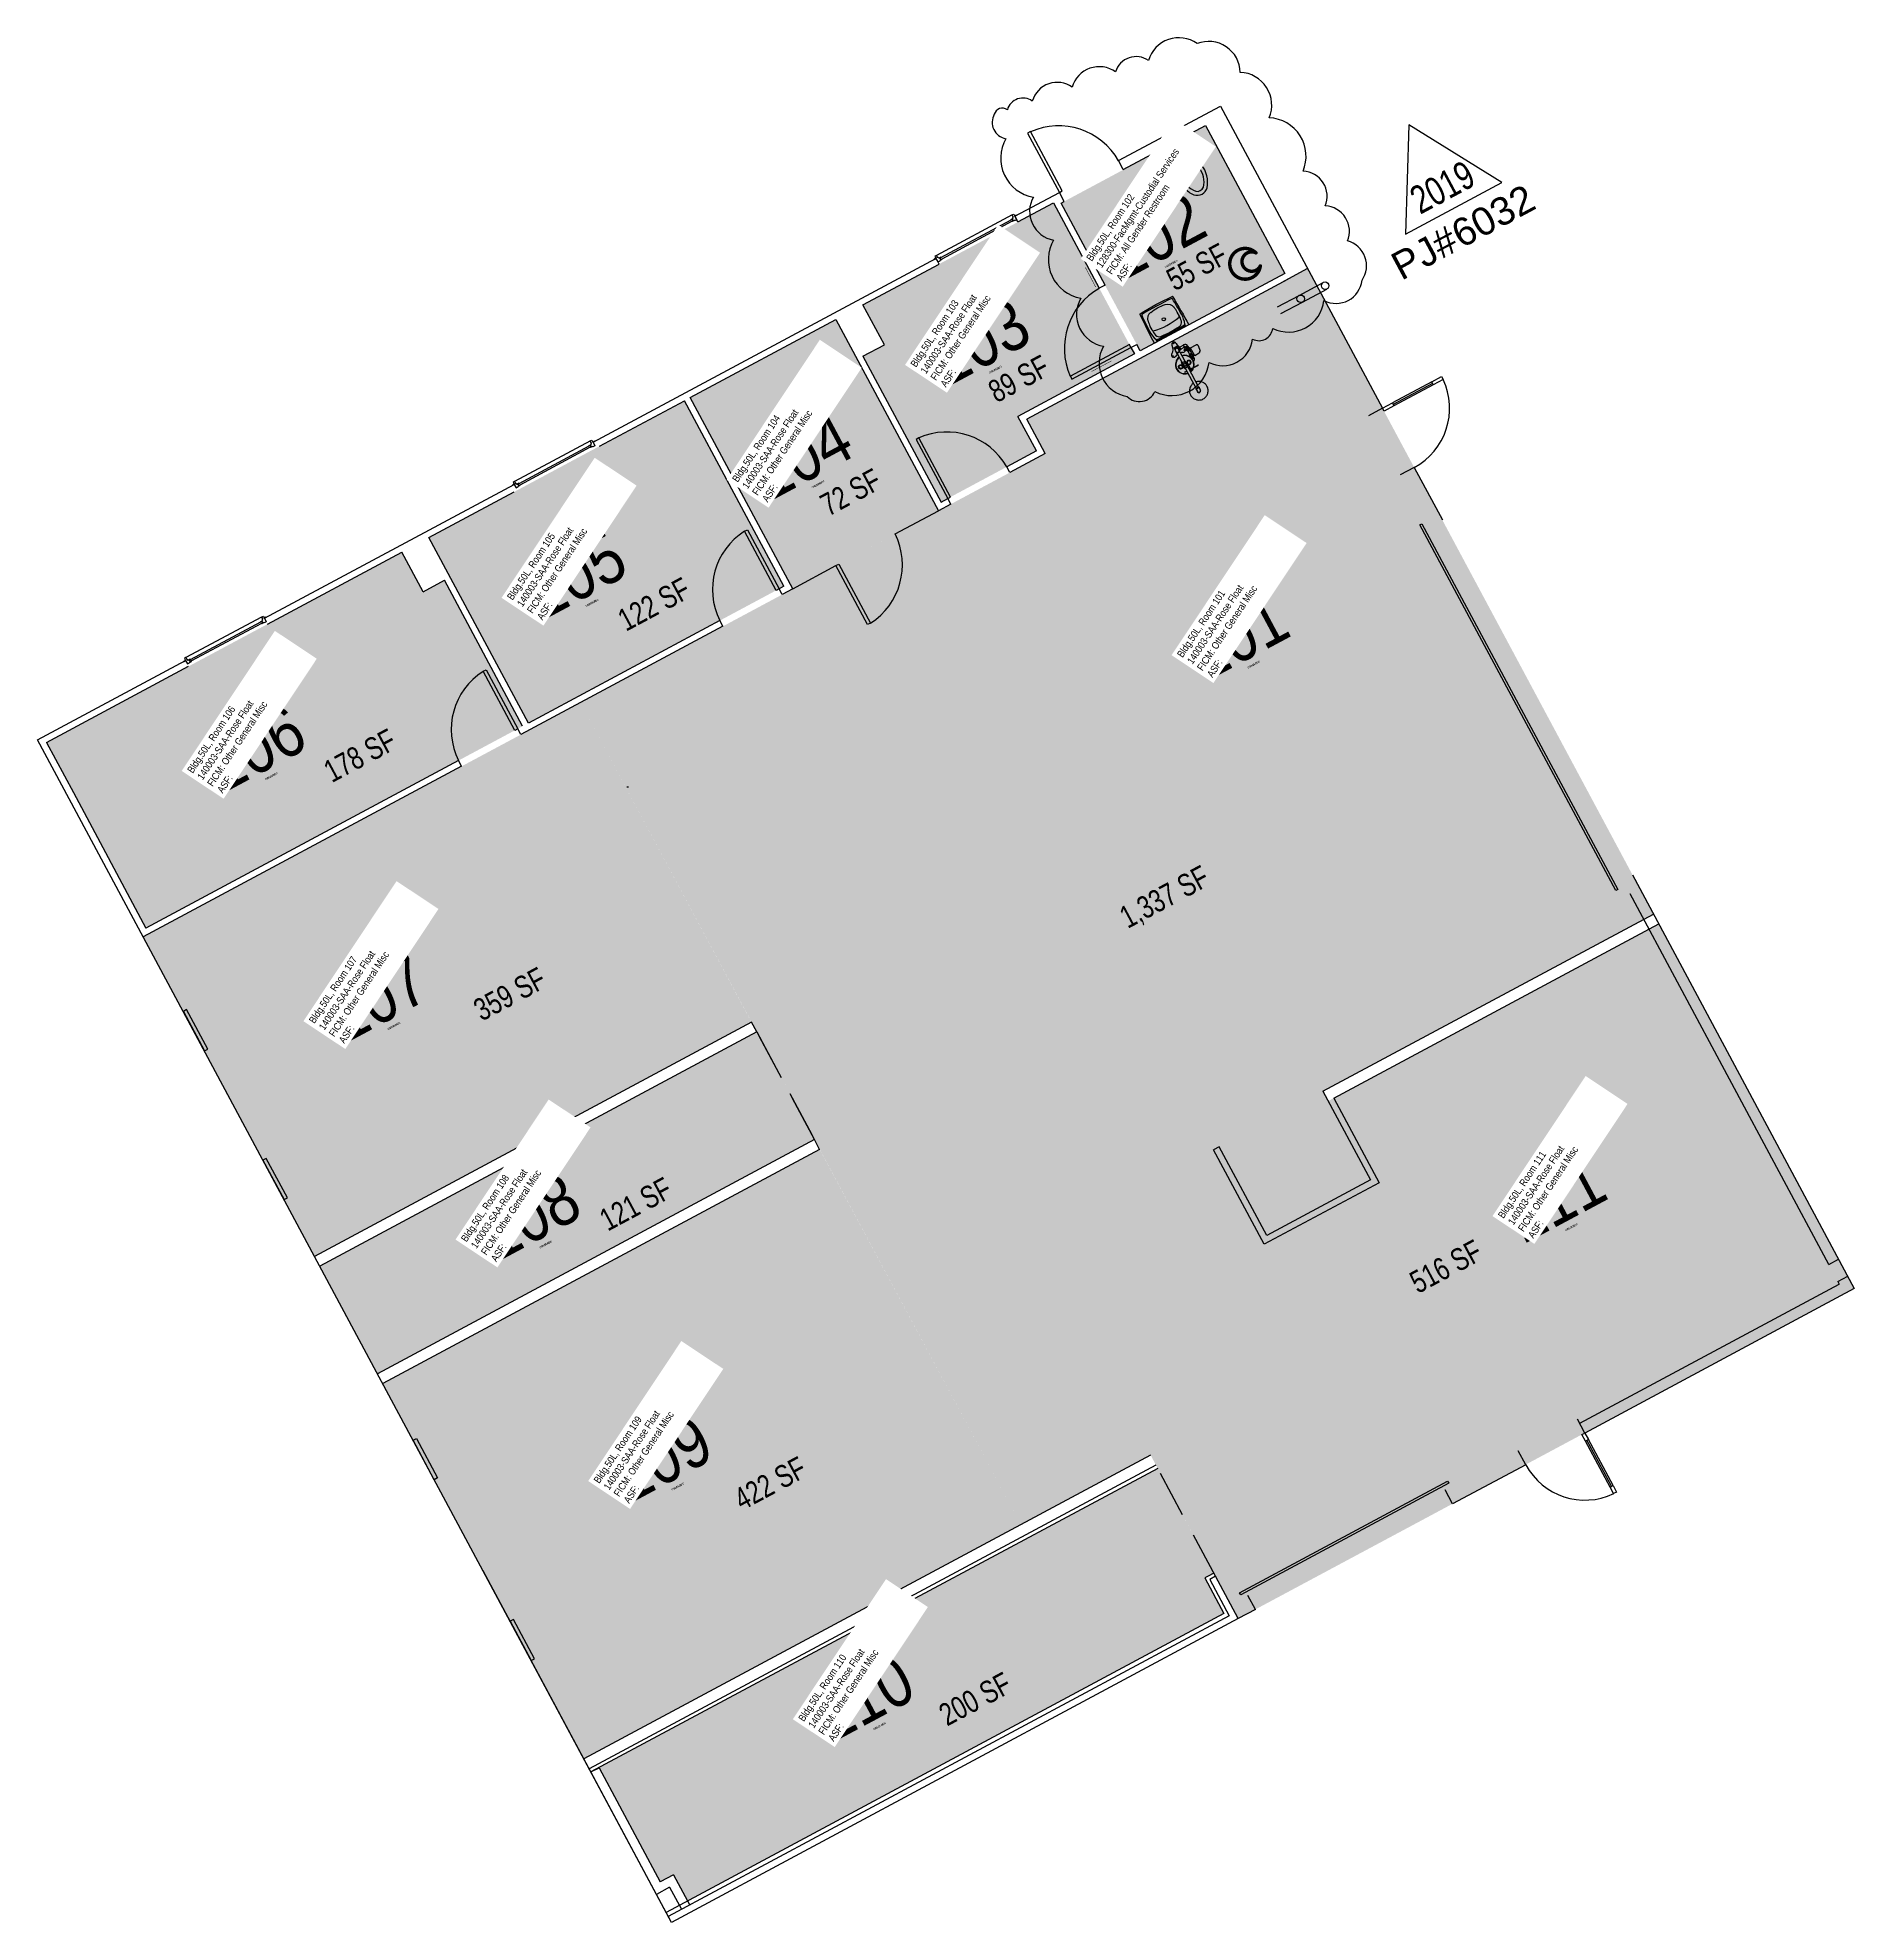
# Model space of a CAD drawing. Header units: inches. Extents: x 69176501 to 69177476, y 27690049 to 27691060.
import ezdxf
from ezdxf.enums import TextEntityAlignment as Align

# ---------------------------------------------------------------- set-up
doc = ezdxf.new("R2010")
doc.units = ezdxf.units.IN
doc.header["$LTSCALE"] = 100
doc.header["$MEASUREMENT"] = 0
doc.linetypes.add('DASHED2', pattern=[0.375, 0.25, -0.125])
doc.layers.get('0').update_dxf_attribs({"linetype": 'CONTINUOUS'})
for name, color, linetype in [('A-DOOR', 2, 'CONTINUOUS'), ('A-FLOR', 3, 'CONTINUOUS'), ('A-GLAZ', 1, 'CONTINUOUS'), ('A-IDEN-ICON', 4, 'CONTINUOUS'), ('A-IDEN-RNUM', 7, 'CONTINUOUS'), ('A-IDEN-SNUM', 4, 'CONTINUOUS'), ('A-IDEN-VNUM', 4, 'CONTINUOUS'), ('A-WALL', 5, 'CONTINUOUS'), ('AREA-TEXT', 3, 'CONTINUOUS'), ('P-SANR-FIXT', 2, 'CONTINUOUS'), ('Rooms-Category-Color', 7, 'CONTINUOUS'), ('Rooms-College-Color', 7, 'CONTINUOUS'), ('Rooms-Department-Color', 7, 'CONTINUOUS'), ('Rooms-Division-Color', 7, 'CONTINUOUS'), ('Rooms-Information', 7, 'CONTINUOUS')]:
    doc.layers.add(name, color=color, linetype=linetype)
doc.layers.add('A-REV', color=1, linetype='CONTINUOUS', true_color=0xff0000)
doc.styles.add('Arial', font='arial.ttf')
doc.styles.add('CP_AREA', font='arial.ttf', dxfattribs={"height": 15})
doc.styles.add('CP_ROOMSNUMBER', font='arial.ttf', dxfattribs={"height": 1})
doc.styles.add('CP_ROOMVNUMBER', font='arial.ttf', dxfattribs={"width": 0.85, "height": 0.075})

msp = doc.modelspace()

# ---------------------------------------------------------------- texts
at = {"layer": 'A-IDEN-RNUM', "style": 'CP_ROOMSNUMBER', "width": 0.85}
for s, p in [('0102-00', (69177109.4, 27690938.7)), ('0103-00', (69177015.1, 27690881.9)), ('0104-00', (69176920, 27690820.4)), ('0105-00', (69176798.7, 27690756.8)), ('0101-00', (69177153.8, 27690723.7)), ('0106-00', (69176626.6, 27690663.7)), ('0107-00', (69176692.4, 27690529.7)), ('0108-00', (69176773.9, 27690412.5)), ('0111-00', (69177324.1, 27690421.7)), ('0109-00', (69176844.7, 27690282.5)), ('0110-00', (69176953, 27690154))]:
    msp.add_text(s, height=1, rotation=28.1858, dxfattribs=at).set_placement(p, align=Align.CENTER)
at = {"layer": 'A-IDEN-SNUM', "style": 'CP_ROOMSNUMBER', "width": 0.85}
for s, p in [('050L010200', (69177109.4, 27690938.7)), ('050L010300', (69177015.1, 27690881.9)), ('050L010400', (69176920, 27690820.4)), ('050L010500', (69176798.7, 27690756.8)), ('050L010100', (69177153.8, 27690723.7)), ('050L010600', (69176626.6, 27690663.7)), ('050L010700', (69176692.4, 27690529.7)), ('050L010800', (69176773.9, 27690412.5)), ('050L011100', (69177324.1, 27690421.7)), ('050L010900', (69176844.7, 27690282.5)), ('050L011000', (69176953, 27690154))]:
    msp.add_text(s, height=1, rotation=28.1858, dxfattribs=at).set_placement(p, align=Align.CENTER)
at = {"layer": 'A-IDEN-VNUM', "style": 'CP_ROOMVNUMBER', "width": 0.85}
for s, p in [('102', (69177106.7, 27690942.4)), ('103', (69177012.5, 27690885.5)), ('104', (69176917.3, 27690824.1)), ('105', (69176796, 27690760.5)), ('101', (69177151.2, 27690727.3)), ('106', (69176623.9, 27690667.4)), ('107', (69176689.7, 27690533.3)), ('111', (69177321.4, 27690425.3)), ('108', (69176771.3, 27690416.1)), ('109', (69176842, 27690286.2)), ('110', (69176950.4, 27690157.7))]:
    msp.add_text(s, height=27, rotation=28.1858, dxfattribs=at).set_placement(p, align=Align.CENTER)
at = {"layer": 'AREA-TEXT', "style": 'CP_AREA', "width": 0.75}
for s, p in [('55 SF', (69177123, 27690937.5)), ('89 SF', (69177027.4, 27690877.5)), ('72 SF', (69176937.2, 27690816.6)), ('122 SF', (69176831.7, 27690756.5)), ('178 SF', (69176673.9, 27690675.3)), ('1,337 SF', (69177105.5, 27690599.5)), ('359 SF', (69176754.3, 27690547.3)), ('121 SF', (69176821.9, 27690434.6)), ('516 SF', (69177256.6, 27690401.1)), ('422 SF', (69176894, 27690284.7)), ('200 SF', (69177004, 27690169))]:
    msp.add_text(s, height=12, rotation=28.1858, dxfattribs=at).set_placement(p, align=Align.MIDDLE_CENTER)

# ---------------------------------------------------------------- blocks, each defined once
blk = doc.blocks.new('water')
for points in [[(1.2, -0.8, 0), (1.2, -0.6, 0), (1.2, -0.5, 0), (1.2, -0.4, 0), (1.2, -0.3, 0), (1.1, -0.2, 0), (1, -0.1, 0), (1, 0, 0), (0.9, 0.1, 0), (0.8, 0.2, 0), (0.7, 0.3, 0), (0.6, 0.4, 0), (0.5, 0.4, 0), (0.4, 0.4, 0), (0.2, 0.5, 0), (0.1, 0.5, 0), (0, 0.5, 0), (-0.1, 0.5, 0), (-0.2, 0.5, 0), (-0.4, 0.4, 0), (-0.5, 0.4, 0), (-0.6, 0.4, 0), (-0.7, 0.3, 0), (-0.8, 0.2, 0), (-0.9, 0.1, 0), (-1, 0, 0), (-1, -0.1, 0), (-1.1, -0.2, 0), (-1.2, -0.3, 0), (-1.2, -0.4, 0), (-1.2, -0.5, 0), (-1.2, -0.6, 0), (-1.2, -0.8, 0)], [(-3.4, -4.5, 0), (-3.5, -4.6, 0), (-3.6, -4.7, 0), (-3.7, -4.8, 0), (-3.8, -4.9, 0), (-3.9, -5, 0), (-3.9, -5.1, 0), (-4, -5.2, 0), (-4, -5.3, 0), (-4, -5.4, 0), (-4.1, -5.5, 0), (-4.1, -5.7, 0), (-4.1, -5.8, 0), (-4, -5.9, 0), (-4, -6, 0), (-4, -6.1, 0), (-3.9, -6.2, 0), (-3.8, -6.4, 0), (-3.8, -6.4, 0), (-3.7, -6.5, 0), (-3.6, -6.6, 0), (-3.5, -6.7, 0), (-3.4, -6.7, 0), (-3.3, -6.8, 0), (-3.1, -6.8, 0), (-3, -6.9, 0), (-2.9, -6.9, 0), (-2.8, -6.9, 0), (-2.7, -6.9, 0), (-2.5, -6.8, 0), (-2.4, -6.8, 0), (-2.3, -6.8, 0), (-2.2, -6.7, 0)], [(-1, -2.4, 0), (-1, -2.5, 0)], [(0.9, -4.4, 0), (0.9, -4.4, 0), (0.9, -4.3, 0), (1, -4.2, 0), (1, -4.1, 0), (1, -4, 0), (1, -3.9, 0), (1, -3.8, 0), (0.9, -3.7, 0), (0.9, -3.7, 0), (0.9, -3.6, 0), (0.8, -3.5, 0), (0.8, -3.4, 0), (0.7, -3.4, 0), (0.7, -3.3, 0), (0.6, -3.2, 0), (0.5, -3.2, 0), (0.4, -3.1, 0), (0.4, -3.1, 0), (0.3, -3.1, 0), (0.2, -3, 0), (0.1, -3, 0), (0, -3, 0), (-0.1, -3, 0), (-0.2, -3, 0), (-0.3, -3.1, 0), (-0.3, -3.1, 0), (-0.4, -3.1, 0), (-0.5, -3.2, 0), (-0.6, -3.2, 0), (-0.6, -3.3, 0), (-0.7, -3.3, 0), (-0.8, -3.4, 0), (-0.8, -3.5, 0), (-0.9, -3.6, 0), (-0.9, -3.6, 0), (-0.9, -3.7, 0), (-1, -3.8, 0), (-1, -3.9, 0), (-1, -4, 0), (-1, -4.1, 0), (-1, -4.2, 0), (-0.9, -4.2, 0), (-0.9, -4.3, 0), (-0.9, -4.4, 0)], [(-1, -5.6, 0), (-1, -5.5, 0)], [(-1, -5.6, 0), (-1, -5.5, 0)], [(-0.9, -2.3, 0), (-0.8, -2.3, 0)], [(-0.9, -2.6, 0), (-0.8, -2.6, 0)], [(-0.9, -2.6, 0), (-0.9, -3.6, 0)], [(0.9, -4, 0), (0.9, -3.9, 0), (0.9, -3.8, 0), (0.8, -3.8, 0), (0.8, -3.7, 0), (0.8, -3.6, 0), (0.7, -3.5, 0), (0.7, -3.4, 0), (0.6, -3.4, 0), (0.6, -3.3, 0), (0.5, -3.3, 0), (0.4, -3.2, 0), (0.3, -3.2, 0), (0.3, -3.2, 0), (0.2, -3.1, 0), (0.1, -3.1, 0), (0, -3.1, 0), (-0.1, -3.1, 0), (-0.2, -3.1, 0), (-0.3, -3.2, 0), (-0.3, -3.2, 0), (-0.4, -3.2, 0), (-0.5, -3.3, 0), (-0.6, -3.3, 0), (-0.6, -3.4, 0), (-0.7, -3.4, 0), (-0.7, -3.5, 0), (-0.8, -3.6, 0), (-0.8, -3.7, 0), (-0.8, -3.8, 0), (-0.9, -3.8, 0), (-0.9, -3.9, 0), (-0.9, -4, 0)], [(-0.9, -4.4, 0), (-0.9, -4, 0)], [(-0.9, -5.4, 0), (-0.9, -4.4, 0)], [(-0.9, -5.4, 0), (-0.9, -4.4, 0)], [(0.8, -5.4, 0), (-0.9, -5.4, 0)], [(0.8, -5.4, 0), (-0.9, -5.4, 0)], [(0.8, -5.7, 0), (-0.9, -5.7, 0)], [(0.8, -5.7, 0), (-0.9, -5.7, 0)], [(-0.8, -2.3, 0), (0.9, -2.3, 0)], [(-0.8, -2.6, 0), (0.9, -2.6, 0)], [(-0.8, -5.7, 0), (-0.8, -11.4, 0)], [(-0.8, -5.7, 0), (-0.8, -8.1, 0)], [(0.8, -5.7, 0), (0.6, -5.7, 0)], [(0.8, -5.7, 0), (0.6, -5.7, 0)], [(0.8, -5.7, 0), (0.6, -5.7, 0)], [(0.8, -5.7, 0), (0.6, -5.7, 0)], [(0.9, -5.4, 0), (0.8, -5.4, 0)], [(0.9, -5.4, 0), (0.8, -5.4, 0)], [(0.9, -5.7, 0), (0.8, -5.7, 0)], [(0.9, -5.7, 0), (0.8, -5.7, 0)], [(0.8, -5.7, 0), (0.8, -8.1, 0)], [(0.8, -5.7, 0), (0.8, -11.4, 0)], [(0.8, -5.7, 0), (0.8, -11.4, 0)], [(0.9, -2.6, 0), (0.9, -3.6, 0)], [(1.4, -3.1, 0), (0.9, -3.1, 0)], [(0.9, -4, 0), (0.9, -4.4, 0)], [(0.9, -5.4, 0), (0.9, -4.4, 0)], [(0.9, -5.4, 0), (0.9, -4.4, 0)], [(1.4, -4.9, 0), (0.9, -4.9, 0)], [(1, -2.4, 0), (1, -2.5, 0)], [(1, -5.6, 0), (1, -5.5, 0)], [(1, -5.6, 0), (1, -5.5, 0)], [(1.4, -3.1, 0), (1.4, -3.2, 0)], [(1.4, -3.2, 0), (1.4, -4.9, 0)], [(1.6, -3, 0), (1.5, -3, 0)], [(1.6, -5, 0), (1.5, -5, 0)], [(1.7, -3.1, 0), (1.7, -3.2, 0)], [(1.7, -3.2, 0), (1.7, -4.9, 0)], [(2, -3.2, 0), (1.7, -3.2, 0)], [(2, -4.8, 0), (1.7, -4.8, 0)], [(2, -3.4, 0), (2, -3.2, 0)], [(2, -4.6, 0), (2, -3.4, 0)], [(4.3, -3.4, 0), (2, -3.4, 0)], [(2, -4.6, 0), (2, -4.8, 0)], [(4.3, -4.6, 0), (2, -4.6, 0)], [(4.3, -3.3, 0), (4.3, -3.4, 0)], [(4.3, -3.3, 0), (4.3, -3.4, 0)], [(4.3, -3.3, 0), (4.3, -3.4, 0)], [(4.3, -3.3, 0), (4.4, -3.3, 0)], [(4.3, -4.6, 0), (4.3, -3.4, 0)], [(4.3, -4.5, 0), (4.3, -3.4, 0)], [(4.3, -4.5, 0), (4.3, -3.4, 0)], [(4.3, -4.6, 0), (4.3, -4.5, 0)], [(4.3, -4.7, 0), (4.4, -4.7, 0)], [(4.4, -3.3, 0), (4.4, -3.4, 0)], [(4.4, -3.3, 0), (4.6, -3.3, 0)], [(4.4, -4.5, 0), (4.4, -3.4, 0)], [(4.4, -4.6, 0), (4.4, -4.5, 0)], [(4.4, -4.6, 0), (4.6, -4.6, 0)], [(4.6, -11.1, 0), (6.5, -11.1, 0), (6.5, -10.1, 0), (4.5, -10.1, 0), (4.5, -10.8, 0)], [(4.8, -5, 0), (4.8, -4.8, 0)], [(4.8, -5, 0), (4.9, -5, 0)], [(4.8, -5.2, 0), (4.8, -5.1, 0)], [(4.8, -5.2, 0), (4.9, -5.2, 0)], [(6, -5, 0), (4.9, -5, 0)], [(6, -5.2, 0), (4.9, -5.2, 0)], [(4.9, -9.4, 0), (4.9, -7.7, 0)], [(4.9, -9.3, 0), (6.1, -9.3, 0)], [(5, -7, 0), (5, -5.9, 0)], [(5, -11.1, 0), (5, -10.1, 0)], [(5.1, -5.9, 0), (5.1, -5.2, 0)], [(5.1, -7.7, 0), (5.1, -7, 0)], [(5.1, -10.1, 0), (5.1, -9.4, 0)], [(5.8, -5.9, 0), (5.8, -5.2, 0)], [(5.8, -7.7, 0), (5.8, -7, 0)], [(5.8, -10.1, 0), (5.8, -9.4, 0)], [(5.9, -7, 0), (5.9, -5.9, 0)], [(5.9, -11.1, 0), (5.9, -10.1, 0)], [(6.1, -5, 0), (6, -5, 0)], [(6.1, -5.2, 0), (6, -5.2, 0)], [(6.1, -4.8, 0), (6.1, -5, 0)], [(6.1, -9.4, 0), (6.1, -7.7, 0)], [(6.2, -5.2, 0), (6.2, -5.1, 0)], [(6.9, -10.9, 0), (6.9, -6.7, 0)], [(7, -6.5, 0), (10.4, -6.5, 0)], [(11.1, -7.4, 0), (10.6, -10.5, 0)], [(-2.5, -14.1, 0), (-2.6, -14.1, 0), (-2.7, -14.1, 0), (-2.8, -14.1, 0), (-2.9, -14.1, 0), (-3, -14, 0), (-3.1, -14, 0), (-3.2, -14, 0), (-3.3, -13.9, 0), (-3.3, -13.8, 0), (-3.4, -13.8, 0), (-3.5, -13.7, 0), (-3.5, -13.6, 0), (-3.6, -13.5, 0), (-3.6, -13.4, 0), (-3.6, -13.3, 0), (-3.7, -13.2, 0), (-3.7, -13.1, 0), (-3.7, -13, 0), (-3.7, -13, 0), (-3.7, -12.9, 0), (-3.7, -12.8, 0), (-3.6, -12.7, 0), (-3.6, -12.6, 0), (-3.6, -12.5, 0), (-3.5, -12.4, 0), (-3.5, -12.3, 0), (-3.4, -12.2, 0), (-3.3, -12.2, 0), (-3.3, -12.1, 0), (-3.2, -12, 0), (-3.1, -12, 0), (-3, -12, 0), (-2.9, -11.9, 0), (-2.8, -11.9, 0), (-2.7, -11.9, 0), (-2.6, -11.9, 0), (-2.5, -11.9, 0)], [(-1.8, -16.5, 0), (-0.8, -16.5, 0)], [(-0.8, -16.7, 0), (-1.8, -16.7, 0)], [(-1.4, -12.7, 0), (-1.2, -12.7, 0)], [(-1.4, -13.2, 0), (-1.2, -13.2, 0)], [(-1.2, -12.5, 0), (-1.2, -13.6, 0)], [(1.2, -12.5, 0), (-1.2, -12.5, 0)], [(-1.2, -13.6, 0), (1.2, -13.6, 0)], [(-1.1, -12.5, 0), (-1.1, -11.4, 0)], [(-1.1, -11.4, 0), (1.1, -11.4, 0)], [(-1.1, -14.8, 0), (-1.1, -13.6, 0)], [(-1.1, -14.8, 0), (1.1, -14.8, 0)], [(-0.8, -14.8, 0), (-0.8, -27.2, 0)], [(-0.6, -11.4, 0), (-0.6, -12.5, 0)], [(-0.6, -13.6, 0), (-0.6, -12.5, 0)], [(-0.6, -13.6, 0), (-0.6, -14.8, 0)], [(0.5, -11.4, 0), (0.5, -12.5, 0)], [(0.5, -13.6, 0), (0.5, -14.8, 0)], [(0.6, -13.6, 0), (0.6, -12.5, 0)], [(0.8, -14.8, 0), (0.8, -27.2, 0)], [(0.8, -14.9, 0), (0.8, -17.4, 0)], [(0.8, -16.5, 0), (1.6, -16.5, 0)], [(1.6, -16.7, 0), (0.8, -16.7, 0)], [(1.1, -12.5, 0), (1.1, -11.4, 0)], [(1.1, -14.8, 0), (1.1, -13.6, 0)], [(1.2, -13.6, 0), (1.2, -12.5, 0)], [(1.2, -12.7, 0), (1.4, -12.7, 0)], [(1.2, -13.1, 0), (1.6, -13.1, 0)], [(1.2, -13.3, 0), (1.6, -13.3, 0)], [(1.3, -16.6, 0), (1.3, -16.6, 0)], [(1.7, -13.8, 0), (1.8, -13.9, 0), (1.9, -14, 0), (2, -14, 0), (2.1, -14, 0), (2.1, -14.1, 0), (2.2, -14.1, 0), (2.3, -14.1, 0), (2.4, -14.1, 0), (2.5, -14.1, 0), (2.6, -14.1, 0), (2.7, -14.1, 0), (2.8, -14.1, 0), (2.9, -14, 0), (3, -14, 0), (3.1, -13.9, 0), (3.1, -13.9, 0), (3.2, -13.8, 0), (3.3, -13.7, 0), (3.3, -13.6, 0), (3.4, -13.6, 0), (3.4, -13.5, 0), (3.5, -13.4, 0), (3.5, -13.3, 0), (3.5, -13.2, 0), (3.5, -13.1, 0), (3.5, -13, 0), (3.5, -12.9, 0), (3.5, -12.8, 0), (3.5, -12.7, 0), (3.5, -12.6, 0), (3.4, -12.5, 0), (3.4, -12.4, 0), (3.3, -12.3, 0), (3.3, -12.3, 0), (3.2, -12.2, 0), (3.1, -12.1, 0), (3, -12.1, 0), (3, -12, 0), (2.9, -12, 0), (2.8, -11.9, 0), (2.7, -11.9, 0), (2.6, -11.9, 0), (2.5, -11.9, 0), (2.4, -11.9, 0), (2.3, -11.9, 0), (2.2, -11.9, 0), (2.1, -11.9, 0), (2, -12, 0), (1.9, -12, 0), (1.9, -12.1, 0), (1.8, -12.1, 0), (1.7, -12.2, 0), (1.6, -12.2, 0), (1.6, -12.3, 0), (1.5, -12.4, 0), (1.5, -12.5, 0), (1.4, -12.6, 0), (1.4, -12.7, 0), (1.4, -12.8, 0), (1.4, -12.9, 0), (1.4, -13, 0), (1.4, -13.1, 0)], [(1.4, -13.3, 0), (1.4, -13.4, 0), (1.5, -13.5, 0), (1.5, -13.6, 0), (1.6, -13.6, 0), (1.6, -13.7, 0)], [(1.6, -16.5, 0), (1.4, -16.5, 0)], [(1.6, -16.7, 0), (1.4, -16.7, 0)], [(1.7, -13.6, 0), (1.8, -13.6, 0), (1.9, -13.7, 0), (1.9, -13.8, 0), (2, -13.8, 0), (2.1, -13.8, 0), (2.2, -13.9, 0), (2.2, -13.9, 0), (2.3, -13.9, 0), (2.4, -13.9, 0), (2.5, -13.9, 0), (2.6, -13.9, 0), (2.7, -13.9, 0), (2.8, -13.9, 0), (2.8, -13.8, 0), (2.9, -13.8, 0), (3, -13.7, 0), (3.1, -13.7, 0), (3.1, -13.6, 0), (3.2, -13.6, 0), (3.2, -13.5, 0), (3.3, -13.4, 0), (3.3, -13.3, 0), (3.3, -13.3, 0), (3.4, -13.2, 0), (3.4, -13.1, 0), (3.4, -13, 0), (3.4, -12.9, 0), (3.4, -12.8, 0), (3.3, -12.7, 0), (3.3, -12.7, 0), (3.3, -12.6, 0), (3.2, -12.5, 0), (3.2, -12.4, 0), (3.1, -12.4, 0), (3.1, -12.3, 0), (3, -12.2, 0), (2.9, -12.2, 0), (2.8, -12.2, 0), (2.8, -12.1, 0), (2.7, -12.1, 0), (2.6, -12.1, 0), (2.5, -12.1, 0), (2.4, -12.1, 0), (2.3, -12.1, 0), (2.2, -12.1, 0), (2.2, -12.1, 0), (2.1, -12.2, 0), (2, -12.2, 0), (1.9, -12.2, 0), (1.8, -12.3, 0), (1.8, -12.4, 0), (1.7, -12.4, 0), (1.7, -12.5, 0), (1.6, -12.6, 0), (1.6, -12.6, 0), (1.6, -12.7, 0), (1.5, -12.8, 0), (1.5, -12.9, 0), (1.5, -13, 0), (1.5, -13.1, 0)], [(1.6, -17, 0), (1.6, -12.6, 0)], [(1.6, -12.6, 0), (1.7, -12.6, 0)], [(1.6, -17, 0), (1.7, -17, 0)], [(1.7, -17, 0), (1.7, -12.6, 0)], [(2.2, -16.5, 0), (1.7, -16.5, 0)], [(1.7, -16.5, 0), (2.1, -16.5, 0)], [(2.2, -16.7, 0), (1.7, -16.7, 0)], [(6.1, -16.7, 0), (1.7, -16.7, 0)], [(2.2, -16.5, 0), (6.1, -16.5, 0)], [(2.3, -16.6, 0), (2.3, -16.6, 0)], [(2.5, -14.1, 0), (2.6, -14.1, 0), (2.7, -14.1, 0), (2.8, -14.1, 0), (2.9, -14.1, 0), (3, -14, 0), (3.1, -14, 0), (3.1, -14, 0), (3.2, -13.9, 0), (3.3, -13.8, 0), (3.3, -13.8, 0), (3.4, -13.7, 0), (3.5, -13.6, 0), (3.5, -13.5, 0), (3.6, -13.4, 0), (3.6, -13.3, 0), (3.6, -13.2, 0), (3.6, -13.1, 0), (3.6, -13, 0), (3.6, -13, 0), (3.6, -12.9, 0), (3.6, -12.8, 0), (3.6, -12.7, 0), (3.6, -12.6, 0), (3.5, -12.5, 0), (3.5, -12.4, 0), (3.4, -12.3, 0), (3.3, -12.2, 0), (3.3, -12.2, 0), (3.2, -12.1, 0), (3.1, -12, 0), (3.1, -12, 0), (3, -12, 0), (2.9, -11.9, 0), (2.8, -11.9, 0), (2.7, -11.9, 0), (2.6, -11.9, 0), (2.5, -11.9, 0)], [(4.8, -11.8, 0), (6.1, -11.8, 0), (6.1, -11.1, 0), (4.8, -11.1, 0), (4.8, -11.7, 0)], [(4.8, -11.8, 0), (4.9, -11.8, 0)], [(4.9, -11.8, 0), (6, -11.8, 0)], [(4.9, -11.8, 0), (6, -11.8, 0)], [(4.9, -11.8, 0), (6, -11.8, 0)], [(4.9, -12, 0), (6, -12, 0)], [(4.9, -12, 0), (4.9, -12, 0)], [(5.1, -11.8, 0), (5.1, -11.1, 0)], [(5.8, -11.8, 0), (5.8, -11.1, 0)], [(6.1, -11.8, 0), (6, -11.8, 0)], [(6.1, -11.8, 0), (6, -11.8, 0)], [(6.1, -11.8, 0), (6, -11.8, 0)], [(6.1, -12, 0), (6, -12, 0)], [(6.1, -12, 0), (6.1, -12.2, 0)], [(6.2, -11.9, 0), (6.2, -12, 0)], [(6.5, -10.3, 0), (6.9, -10.3, 0)], [(6.5, -10.9, 0), (6.9, -10.9, 0)], [(7, -11.1, 0), (9.8, -11.1, 0)], [(-0.9, -24, 0), (-1.4, -24.1, 0), (-1.8, -24.3, 0), (-2.3, -24.5, 0), (-2.7, -24.7, 0), (-3.1, -25, 0), (-3.5, -25.3, 0), (-3.8, -25.7, 0), (-4.1, -26.1, 0), (-4.4, -26.5, 0), (-4.6, -26.9, 0), (-4.8, -27.4, 0), (-4.9, -27.9, 0), (-5, -28.4, 0), (-5, -28.8, 0), (-5, -29.3, 0), (-4.9, -29.8, 0), (-4.8, -30.3, 0), (-4.6, -30.8, 0), (-4.4, -31.2, 0), (-4.2, -31.6, 0), (-3.9, -32, 0), (-3.5, -32.4, 0), (-3.2, -32.7, 0), (-2.8, -33, 0), (-2.4, -33.3, 0), (-1.9, -33.5, 0), (-1.5, -33.7, 0), (-1, -33.8, 0), (-0.5, -33.9, 0), (0, -33.9, 0), (0.5, -33.9, 0), (1, -33.8, 0), (1.5, -33.7, 0), (1.9, -33.5, 0), (2.4, -33.3, 0), (2.8, -33, 0), (3.2, -32.7, 0), (3.5, -32.4, 0), (3.9, -32, 0), (4.2, -31.6, 0), (4.4, -31.2, 0), (4.6, -30.8, 0), (4.8, -30.3, 0), (4.9, -29.8, 0), (5, -29.3, 0), (5, -28.8, 0), (5, -28.3, 0), (4.9, -27.9, 0), (4.8, -27.4, 0), (4.6, -26.9, 0), (4.4, -26.5, 0), (4.1, -26.1, 0), (3.8, -25.7, 0), (3.5, -25.3, 0), (3.1, -25, 0), (2.7, -24.7, 0), (2.3, -24.5, 0), (1.8, -24.2, 0), (1.3, -24.1, 0), (0.9, -24, 0)], [(-1, -27.3, 0), (-1, -27.4, 0)], [(-1, -27.3, 0), (-1, -27.4, 0)], [(-0.9, -28.5, 0), (-0.9, -28.6, 0), (-0.9, -28.6, 0), (-1, -28.7, 0), (-1, -28.8, 0), (-1, -28.9, 0), (-1, -29, 0), (-1, -29.1, 0), (-0.9, -29.2, 0), (-0.9, -29.3, 0), (-0.9, -29.3, 0), (-0.8, -29.4, 0), (-0.8, -29.5, 0), (-0.7, -29.6, 0), (-0.6, -29.6, 0), (-0.6, -29.7, 0), (-0.5, -29.7, 0), (-0.4, -29.8, 0), (-0.3, -29.8, 0), (-0.3, -29.8, 0), (-0.2, -29.8, 0), (-0.1, -29.9, 0), (0, -29.9, 0), (0.1, -29.9, 0), (0.2, -29.8, 0), (0.3, -29.8, 0), (0.4, -29.8, 0), (0.4, -29.8, 0), (0.5, -29.7, 0), (0.6, -29.7, 0), (0.7, -29.6, 0), (0.7, -29.5, 0), (0.8, -29.5, 0), (0.8, -29.4, 0), (0.9, -29.3, 0), (0.9, -29.2, 0), (0.9, -29.2, 0), (1, -29.1, 0), (1, -29, 0), (1, -28.9, 0), (1, -28.8, 0), (1, -28.7, 0), (0.9, -28.6, 0), (0.9, -28.5, 0), (0.9, -28.5, 0)], [(0.8, -27.2, 0), (-0.9, -27.2, 0)], [(0.8, -27.2, 0), (-0.9, -27.2, 0)], [(-0.9, -27.5, 0), (-0.9, -28.5, 0)], [(-0.9, -27.5, 0), (-0.9, -28.5, 0)], [(0.8, -27.5, 0), (-0.9, -27.5, 0)], [(0.8, -27.5, 0), (-0.9, -27.5, 0)], [(-0.9, -28.8, 0), (-0.9, -29.2, 0)], [(-0.9, -28.9, 0), (-0.9, -29, 0), (-0.9, -29.1, 0), (-0.8, -29.1, 0), (-0.8, -29.2, 0), (-0.8, -29.3, 0), (-0.7, -29.4, 0), (-0.7, -29.4, 0), (-0.6, -29.5, 0), (-0.6, -29.6, 0), (-0.5, -29.6, 0), (-0.4, -29.7, 0), (-0.3, -29.7, 0), (-0.3, -29.7, 0), (-0.2, -29.8, 0), (-0.1, -29.8, 0), (0, -29.8, 0), (0.1, -29.8, 0), (0.2, -29.8, 0), (0.3, -29.7, 0), (0.3, -29.7, 0), (0.4, -29.7, 0), (0.5, -29.6, 0), (0.6, -29.6, 0), (0.6, -29.5, 0), (0.7, -29.4, 0), (0.7, -29.4, 0), (0.8, -29.3, 0), (0.8, -29.2, 0), (0.8, -29.1, 0), (0.9, -29.1, 0), (0.9, -29, 0), (0.9, -28.9, 0)], [(0.8, -27.2, 0), (0.6, -27.2, 0)], [(0.8, -27.2, 0), (0.6, -27.2, 0)], [(0.8, -27.2, 0), (0.6, -27.2, 0)], [(0.8, -27.2, 0), (0.6, -27.2, 0)], [(0.9, -27.2, 0), (0.8, -27.2, 0)], [(0.9, -27.2, 0), (0.8, -27.2, 0)], [(0.9, -27.5, 0), (0.8, -27.5, 0)], [(0.9, -27.5, 0), (0.8, -27.5, 0)], [(0.9, -27.5, 0), (0.9, -28.5, 0)], [(0.9, -27.5, 0), (0.9, -28.5, 0)], [(0.9, -29.2, 0), (0.9, -28.8, 0)], [(1, -27.3, 0), (1, -27.4, 0)], [(1, -27.3, 0), (1, -27.4, 0)]]:
    blk.add_polyline3d(points)
for points in [[(4.5, -7, 0), (4.5, -5.9, 0), (6.5, -5.9, 0)], [(4.5, -7, 0), (6.5, -5.9, 0), (6.5, -7, 0)], [(4.8, -5.9, 0), (4.8, -5.2, 0), (6.1, -5.2, 0)], [(4.8, -5.9, 0), (6.1, -5.2, 0), (6.1, -5.9, 0)], [(4.8, -7.7, 0), (4.8, -7, 0), (6.1, -7, 0)], [(4.8, -7.7, 0), (6.1, -7, 0), (6.1, -7.7, 0)], [(4.8, -10.1, 0), (4.8, -9.4, 0), (6.1, -9.4, 0)], [(4.8, -10.1, 0), (6.1, -9.4, 0), (6.1, -10.1, 0)], [(-2.5, -14.1, 0), (-2.6, -14.1, 0), (-2.7, -14.1, 0), (-2.8, -14.1, 0), (-2.9, -14.1, 0), (-3, -14, 0), (-3, -14, 0), (-3.1, -13.9, 0), (-3.2, -13.9, 0), (-3.3, -13.8, 0), (-3.3, -13.7, 0), (-3.4, -13.6, 0), (-3.4, -13.5, 0), (-3.5, -13.5, 0), (-3.5, -13.4, 0), (-3.5, -13.3, 0), (-3.6, -13.2, 0), (-3.6, -13.1, 0), (-3.6, -13, 0), (-3.6, -12.9, 0), (-3.6, -12.8, 0), (-3.5, -12.7, 0), (-3.5, -12.6, 0), (-3.5, -12.5, 0), (-3.4, -12.4, 0), (-3.4, -12.3, 0), (-3.3, -12.2, 0), (-3.2, -12.2, 0), (-3.2, -12.1, 0), (-3.1, -12.1, 0), (-3, -12, 0), (-2.9, -12, 0), (-2.8, -11.9, 0), (-2.7, -11.9, 0), (-2.6, -11.9, 0), (-2.5, -11.9, 0), (-2.4, -11.9, 0), (-2.4, -11.9, 0), (-2.3, -11.9, 0), (-2.2, -11.9, 0), (-2.1, -12, 0), (-2, -12, 0), (-1.9, -12.1, 0), (-1.8, -12.1, 0), (-1.8, -12.2, 0), (-1.7, -12.2, 0), (-1.6, -12.3, 0), (-1.6, -12.4, 0), (-1.5, -12.5, 0), (-1.5, -12.6, 0), (-1.5, -12.7, 0), (-1.4, -12.8, 0), (-1.4, -12.9, 0), (-1.4, -13, 0), (-1.4, -13.1, 0), (-1.4, -13.2, 0), (-1.4, -13.3, 0), (-1.5, -13.4, 0), (-1.5, -13.5, 0), (-1.6, -13.5, 0), (-1.6, -13.6, 0), (-1.7, -13.7, 0), (-1.7, -13.8, 0), (-1.8, -13.9, 0), (-1.9, -13.9, 0), (-1.9, -14, 0), (-2, -14, 0), (-2.1, -14.1, 0), (-2.2, -14.1, 0), (-2.3, -14.1, 0), (-2.4, -14.1, 0)], [(-2.5, -13.9, 0), (-2.5, -13.9, 0), (-2.6, -13.9, 0), (-2.6, -13.9, 0), (-2.7, -13.9, 0), (-2.7, -13.9, 0), (-2.8, -13.9, 0), (-2.9, -13.8, 0), (-2.9, -13.8, 0), (-3, -13.8, 0), (-3, -13.8, 0), (-3, -13.7, 0), (-3.1, -13.7, 0), (-3.1, -13.6, 0), (-3.2, -13.6, 0), (-3.2, -13.5, 0), (-3.2, -13.5, 0), (-3.3, -13.4, 0), (-3.3, -13.4, 0), (-3.3, -13.3, 0), (-3.3, -13.3, 0), (-3.3, -13.2, 0), (-3.4, -13.2, 0), (-3.4, -13.1, 0), (-3.4, -13.1, 0), (-3.4, -13, 0), (-3.4, -12.9, 0), (-3.4, -12.9, 0), (-3.4, -12.8, 0), (-3.3, -12.8, 0), (-3.3, -12.7, 0), (-3.3, -12.7, 0), (-3.3, -12.6, 0), (-3.3, -12.6, 0), (-3.2, -12.5, 0), (-3.2, -12.5, 0), (-3.2, -12.4, 0), (-3.1, -12.4, 0), (-3.1, -12.3, 0), (-3, -12.3, 0), (-3, -12.2, 0), (-3, -12.2, 0), (-2.9, -12.2, 0), (-2.9, -12.2, 0), (-2.8, -12.1, 0), (-2.7, -12.1, 0), (-2.7, -12.1, 0), (-2.6, -12.1, 0), (-2.6, -12.1, 0), (-2.5, -12.1, 0), (-2.5, -12.1, 0), (-2.4, -12.1, 0), (-2.4, -12.1, 0), (-2.3, -12.1, 0), (-2.3, -12.1, 0), (-2.2, -12.1, 0), (-2.2, -12.1, 0), (-2.1, -12.2, 0), (-2.1, -12.2, 0), (-2, -12.2, 0), (-2, -12.2, 0), (-1.9, -12.3, 0), (-1.9, -12.3, 0), (-1.9, -12.4, 0), (-1.8, -12.4, 0), (-1.8, -12.5, 0), (-1.8, -12.5, 0), (-1.7, -12.6, 0), (-1.7, -12.6, 0), (-1.7, -12.7, 0), (-1.7, -12.7, 0), (-1.6, -12.8, 0), (-1.6, -12.8, 0), (-1.6, -12.9, 0), (-1.6, -12.9, 0), (-1.6, -13, 0), (-1.6, -13.1, 0), (-1.6, -13.1, 0), (-1.6, -13.2, 0), (-1.6, -13.2, 0), (-1.7, -13.3, 0), (-1.7, -13.3, 0), (-1.7, -13.4, 0), (-1.7, -13.4, 0), (-1.8, -13.5, 0), (-1.8, -13.5, 0), (-1.8, -13.6, 0), (-1.9, -13.6, 0), (-1.9, -13.7, 0), (-1.9, -13.7, 0), (-2, -13.8, 0), (-2, -13.8, 0), (-2.1, -13.8, 0), (-2.1, -13.8, 0), (-2.2, -13.9, 0), (-2.2, -13.9, 0), (-2.3, -13.9, 0), (-2.3, -13.9, 0), (-2.4, -13.9, 0), (-2.4, -13.9, 0)]]:
    blk.add_polyline3d(points, close=True)
for centre in [(0, 0), (-3.5, -6), (3.5, -6)]:
    blk.add_circle(centre, 0.219)
for centre, radius, start, end in [((0, -13), 5, 98.7717, 261.2283), ((0, -13), 4.84, 99.0565, 260.9435), ((-5.6, -0.8), 4.38, 299.9758, 0.0247), ((0, -10.5), 4.38, 101.5522, 120.026), ((-0.9, -2.4), 0.063, 89.9956, 177.9955), ((-0.9, -2.5), 0.063, 182.0045, 270.0044), ((-0.9, -5.5), 0.063, 90.0001, 178.0001), ((-0.9, -5.5), 0.063, 90.0001, 178.0001), ((-0.9, -5.6), 0.063, 181.9999, 269.9999), ((-0.9, -5.6), 0.063, 181.9999, 269.9999), ((0, -13), 5, 315.9656, 80.714), ((0, -13), 4.84, 314.1535, 80.4121), ((0.9, -2.4), 0.063, 1.9999, 89.9999), ((0.9, -2.5), 0.063, 270.0001, 358.0001), ((0.9, -5.5), 0.063, 1.9999, 89.9999), ((0.9, -5.5), 0.063, 1.9999, 89.9999), ((0.9, -5.6), 0.063, 270.0001, 358.0001), ((0.9, -5.6), 0.063, 270.0001, 358.0001), ((0, -10.5), 4.37, 59.9775, 78.5624), ((5.6, -0.8), 4.38, 179.9753, 216.9404), ((1.5, -3.1), 0.063, 92.0181, 180.0181), ((1.5, -4.9), 0.063, 180.0274, 268.0274), ((1.6, -3.1), 0.063, 359.9819, 87.9819), ((1.6, -4.9), 0.063, 271.9726, 359.9726), ((2.8, -5.6), 1.25, 239.975, 55.1478), ((4.3, -3.3), 0.0452, 91.9798, 179.9797), ((4.3, -3.3), 0.0452, 91.9798, 179.9797), ((4.3, -3.3), 0.0452, 91.9798, 179.9797), ((4.3, -4.6), 0.0453, 179.957, 267.9569), ((4.4, -3.3), 0.0452, 0.0203, 88.0202), ((4.4, -4.6), 0.0453, 272.0431, 0.043), ((4.6, -4.8), 1.48, 359.5814, 89.9998), ((4.6, -4.8), 0.18, 359.9984, 89.9984), ((4.8, -5.1), 0.0453, 90.0144, 178.0143), ((4.8, -5.2), 0.0453, 181.9857, 269.9856), ((6.1, -5.1), 0.0453, 1.9857, 89.9856), ((6.1, -5.2), 0.0453, 270.0144, 358.0143), ((7, -6.7), 0.188, 90.0061, 180.0061), ((10.4, -7.3), 0.75, 350.0002, 89.9986), ((-1.8, -16.6), 0.136, 89.9999, 180), ((-1.8, -16.6), 0.136, 180, 270), ((0, -13), 1.41, 139.5039, 169.7574), ((0, -13), 1.41, 190.2426, 220.4961), ((0, -13), 4.84, 279.3877, 309.3148), ((0, -13), 5, 279.0923, 311.4496), ((0, -13), 1.41, 10.2422, 38.5694), ((0, -13), 1.41, 321.4306, 346.5602), ((1.4, -16.6), 0.136, 89.9999, 180), ((1.4, -16.6), 0.136, 180, 270), ((2.2, -16.6), 0.136, 360, 90.0001), ((2.2, -16.6), 0.136, 270, 0), ((4.6, -12.2), 1.48, 281.4895, 360), ((6.1, -11.9), 0.0453, 2.0053, 90.0053), ((6.1, -11.9), 0.0453, 2.0053, 90.0053), ((6.1, -11.9), 0.0453, 2.0053, 90.0053), ((6.1, -12), 0.0453, 269.9947, 357.9947), ((6.1, -16.6), 0.136, 360, 90.0001), ((6.1, -16.6), 0.136, 270, 0), ((7, -10.9), 0.188, 180, 270), ((9.8, -10.3), 0.75, 269.9998, 350.0014), ((-0.9, -27.3), 0.063, 90.0001, 178.0001), ((-0.9, -27.3), 0.063, 90.0001, 178.0001), ((-0.9, -27.4), 0.063, 181.9999, 269.9999), ((-0.9, -27.4), 0.063, 181.9999, 269.9999), ((0.9, -27.3), 0.063, 1.9999, 89.9999), ((0.9, -27.3), 0.063, 1.9999, 89.9999), ((0.9, -27.4), 0.063, 270.0001, 358.0001), ((0.9, -27.4), 0.063, 270.0001, 358.0001)]:
    blk.add_arc(centre, radius, start, end)
blk = doc.blocks.new('CPBATH')
at = {"color": 0, "linetype": 'ByBlock', "const_width": 0.0127}
for points in [[(0.0571, 0.0168, 0.861492), (-0.0551, 0, 1)], [(-0.0551, 0, 0.726902), (0.0487, -0.0337, 1)], [(0.0571, 0.0168, 0.729002), (-0.0084, -0.0042, 1)], [(-0.0084, -0.0042, 0.609468), (0.0487, -0.0337, 1)]]:
    blk.add_lwpolyline(points, format="xyb", dxfattribs=at)
at = {"color": 0, "linetype": 'ByBlock', "const_width": 0.00637}
for points in [[(0.0544, 0.0152, 1), (0.0599, 0.0184, 1)], [(0.0459, -0.0353, 1), (0.0515, -0.0321, 1)]]:
    blk.add_lwpolyline(points, format="xyb", close=True, dxfattribs=at)
blk = doc.blocks.new('A$C233412E4')
at = {"layer": 'P-SANR-FIXT'}
for p, q in [((1.8, 17.6), (1.8, 16.5)), ((1.9, 16.9), (19.3, 16.9)), ((2.3, 11.1), (2.3, 8.6)), ((18.7, 10.6), (18.7, 8.6)), ((19.2, 17.6), (19.2, 16.7))]:
    blk.add_line(p, q, dxfattribs=at)
for points in [[(0.5, 0.2, -0.012092), (0, 17.6)], [(0.8, 10.6, 0.006657), (1.2, 1.1)], [(20.3, 0, -0.037709), (0.7, 0)], [(14.9, 2, -0.085502), (6.1, 2, -0.349665), (2.6, 5.5)]]:
    blk.add_lwpolyline(points, format="xyb", dxfattribs=at)
blk.add_circle((10.5, 8.6), 0.875, dxfattribs=at)
for centre, radius, start, end in [((16.8, 10.9), 16, 160.2096, 180.8712), ((1.3, 16.5), 0.55, 340.2098, 359.9993), ((2, 16.2), 0.25, 93.4906, 160.4615), ((10.5, -123.3), 140, 86.5099, 93.4902), ((18.3, 10.9), 16, 168.8962, 180.8712), ((2.8, 10.9), 0.5, 103.2663, 180), ((5.1, 13.5), 2.5, 94.6197, 168.8962), ((10.5, -21.7), 34, 76.7337, 103.2663), ((10.5, -53.8), 70, 85.3802, 94.6198), ((15.9, 13.5), 2.5, 11.1038, 85.3802), ((18.2, 10.9), 0.5, 0, 76.7337), ((2.7, 10.9), 16, 359.1288, 11.1038), ((19, 16.2), 0.25, 26.5176, 86.5101), ((18.9, 16.7), 0.25, 349.3373, 0), ((19.7, 16.5), 0.55, 169.3378, 206.5176), ((19, 16.2), 0.25, 19.4588, 26.5176), ((4.2, 10.9), 16, 359.0556, 19.4592), ((-339.7, 19), 360, 357.1381, 358.664), ((-339, 19), 360, 357.0067, 359.7782), ((0.7, 0.3), 0.25, 182.9293, 265.6761), ((1.4, 1.1), 0.25, 182.7981, 265.9909), ((10.5, 130.5), 130, 265.9904, 274.0014), ((18.7, 8.6), 16.4, 180, 190.8307), ((14.5, 5.9), 3.95, 276.3852, 353.4769), ((2.3, 8.6), 16.4, 349.1693, 0), ((19.6, 1.1), 0.25, 274.0014, 357.1382), ((20.3, 0.2), 0.25, 274.3146, 357.0069)]:
    blk.add_arc(centre, radius, start, end, dxfattribs=at)
blk = doc.blocks.new('ProjectRev')
at = {"transparency": 16777216}
for p, q in [((0, 0.122), (-0.1221, -0.0895)), ((0.1221, -0.0895), (0, 0.122)), ((-0.1221, -0.0895), (0.1221, -0.0895))]:
    blk.add_line(p, q, dxfattribs=at)
at = {"transparency": 16777216, "insert": (-0.1798, -0.1151), "char_height": 0.0625, "attachment_point": 1, "style": 'Arial'}
blk.add_mtext_dynamic_manual_height_columns('PJ#', width=0.24749, gutter_width=0.3125, heights=[0], dxfattribs=at)
at = {"transparency": 16777216, "style": 'Arial', "width": 0.75}
blk.add_attdef('YEAR', text='', height=0.0625, dxfattribs=at).set_placement((0, -0.0359), align=Align.MIDDLE_CENTER)
at = {"transparency": 16777216, "style": 'Arial'}
blk.add_attdef('PROJECT', text='', height=0.0625, dxfattribs=at).set_placement((-0.0276, -0.1151), align=Align.TOP_LEFT)

# ---------------------------------------------------------------- hatches: boundary and pattern name
at = {"layer": 'Rooms-Category-Color', "true_color": 0xadadad}
msp.add_hatch(color=253, dxfattribs=at).paths.add_polyline_path([(69177127.7, 27691013.3), (69177050.1, 27690971.7), (69177092.6, 27690892.4), (69177170.2, 27690934)])
at = {"layer": 'Rooms-Category-Color', "true_color": 0xfbafa2}
for points in [[(69176984.7, 27690939), (69176943.8, 27690917.1), (69176955.3, 27690895.7), (69176943.8, 27690889.6), (69176985.8, 27690811.3), (69177036.9, 27690838.7), (69177027, 27690857.2), (69177089.5, 27690890.8), (69177046.1, 27690971.8)], [(69177182.4, 27690936.6), (69177031.7, 27690855.8), (69177041.6, 27690837.3), (69176792.2, 27690703.6), (69177028.6, 27690262.5), (69177098.2, 27690299.8), (69177159.1, 27690413), (69177132, 27690463.6), (69177368, 27690590.2)], [(69176851.1, 27690867.4), (69176929.3, 27690909.3), (69176984.3, 27690806.6), (69176906.2, 27690764.7)], [(69176710.9, 27690792.2), (69176848, 27690865.7), (69176901.4, 27690766.1), (69176764.3, 27690692.6)], [(69176505.8, 27690682.3), (69176696.4, 27690784.4), (69176707.8, 27690763.1), (69176719.3, 27690769.3), (69176761.2, 27690691), (69176559.1, 27690582.7)], [(69176557.7, 27690578), (69176792.2, 27690703.6), (69176884, 27690532.2), (69176649.6, 27690406.5)], [(69177370.9, 27690584.9), (69177193.4, 27690489.8), (69177190.6, 27690495.1), (69177132, 27690463.6), (69177159.1, 27690413), (69177098.2, 27690299.8), (69177145.2, 27690212.1), (69177475.7, 27690389.2)], [(69176652.4, 27690401.2), (69176886.9, 27690526.9), (69176917.8, 27690469.2), (69176683.4, 27690343.5)], [(69176686.2, 27690338.2), (69176920.6, 27690463.9), (69177028.6, 27690262.5), (69176794.1, 27690136.8)], [(69176802.3, 27690132.1), (69177102, 27690292.7), (69177132.1, 27690236.5), (69177127.2, 27690233.9), (69177137.5, 27690214.8), (69176849.7, 27690060.5), (69176842.2, 27690074.6), (69176835.1, 27690070.9)]]:
    msp.add_hatch(color=21, dxfattribs=at).paths.add_polyline_path(points)
at = {"layer": 'Rooms-College-Color', "true_color": 0xadadad}
for points in [[(69177127.7, 27691013.3), (69177050.1, 27690971.7), (69177092.6, 27690892.4), (69177170.2, 27690934)], [(69176984.7, 27690939), (69176943.8, 27690917.1), (69176955.3, 27690895.7), (69176943.8, 27690889.6), (69176985.8, 27690811.3), (69177036.9, 27690838.7), (69177027, 27690857.2), (69177089.5, 27690890.8), (69177046.1, 27690971.8)], [(69177182.4, 27690936.6), (69177031.7, 27690855.8), (69177041.6, 27690837.3), (69176792.2, 27690703.6), (69177028.6, 27690262.5), (69177098.2, 27690299.8), (69177159.1, 27690413), (69177132, 27690463.6), (69177368, 27690590.2)], [(69176851.1, 27690867.4), (69176929.3, 27690909.3), (69176984.3, 27690806.6), (69176906.2, 27690764.7)], [(69176710.9, 27690792.2), (69176848, 27690865.7), (69176901.4, 27690766.1), (69176764.3, 27690692.6)], [(69176505.8, 27690682.3), (69176696.4, 27690784.4), (69176707.8, 27690763.1), (69176719.3, 27690769.3), (69176761.2, 27690691), (69176559.1, 27690582.7)], [(69176557.7, 27690578), (69176792.2, 27690703.6), (69176884, 27690532.2), (69176649.6, 27690406.5)], [(69177370.9, 27690584.9), (69177193.4, 27690489.8), (69177190.6, 27690495.1), (69177132, 27690463.6), (69177159.1, 27690413), (69177098.2, 27690299.8), (69177145.2, 27690212.1), (69177475.7, 27690389.2)], [(69176652.4, 27690401.2), (69176886.9, 27690526.9), (69176917.8, 27690469.2), (69176683.4, 27690343.5)], [(69176686.2, 27690338.2), (69176920.6, 27690463.9), (69177028.6, 27690262.5), (69176794.1, 27690136.8)], [(69176802.3, 27690132.1), (69177102, 27690292.7), (69177132.1, 27690236.5), (69177127.2, 27690233.9), (69177137.5, 27690214.8), (69176849.7, 27690060.5), (69176842.2, 27690074.6), (69176835.1, 27690070.9)]]:
    msp.add_hatch(color=253, dxfattribs=at).paths.add_polyline_path(points)
at = {"layer": 'Rooms-Department-Color', "true_color": 0xacacac}
msp.add_hatch(color=253, dxfattribs=at).paths.add_polyline_path([(69177127.7, 27691013.3), (69177050.1, 27690971.7), (69177092.6, 27690892.4), (69177170.2, 27690934)])
at = {"layer": 'Rooms-Department-Color', "true_color": 0x604aed}
for points in [[(69176984.7, 27690939), (69176943.8, 27690917.1), (69176955.3, 27690895.7), (69176943.8, 27690889.6), (69176985.8, 27690811.3), (69177036.9, 27690838.7), (69177027, 27690857.2), (69177089.5, 27690890.8), (69177046.1, 27690971.8)], [(69177182.4, 27690936.6), (69177031.7, 27690855.8), (69177041.6, 27690837.3), (69176792.2, 27690703.6), (69177028.6, 27690262.5), (69177098.2, 27690299.8), (69177159.1, 27690413), (69177132, 27690463.6), (69177368, 27690590.2)], [(69176851.1, 27690867.4), (69176929.3, 27690909.3), (69176984.3, 27690806.6), (69176906.2, 27690764.7)], [(69176710.9, 27690792.2), (69176848, 27690865.7), (69176901.4, 27690766.1), (69176764.3, 27690692.6)], [(69176505.8, 27690682.3), (69176696.4, 27690784.4), (69176707.8, 27690763.1), (69176719.3, 27690769.3), (69176761.2, 27690691), (69176559.1, 27690582.7)], [(69176557.7, 27690578), (69176792.2, 27690703.6), (69176884, 27690532.2), (69176649.6, 27690406.5)], [(69177370.9, 27690584.9), (69177193.4, 27690489.8), (69177190.6, 27690495.1), (69177132, 27690463.6), (69177159.1, 27690413), (69177098.2, 27690299.8), (69177145.2, 27690212.1), (69177475.7, 27690389.2)], [(69176652.4, 27690401.2), (69176886.9, 27690526.9), (69176917.8, 27690469.2), (69176683.4, 27690343.5)], [(69176686.2, 27690338.2), (69176920.6, 27690463.9), (69177028.6, 27690262.5), (69176794.1, 27690136.8)], [(69176802.3, 27690132.1), (69177102, 27690292.7), (69177132.1, 27690236.5), (69177127.2, 27690233.9), (69177137.5, 27690214.8), (69176849.7, 27690060.5), (69176842.2, 27690074.6), (69176835.1, 27690070.9)]]:
    msp.add_hatch(color=173, dxfattribs=at).paths.add_polyline_path(points)
at = {"layer": 'Rooms-Division-Color', "true_color": 0xadadad}
msp.add_hatch(color=253, dxfattribs=at).paths.add_polyline_path([(69177127.7, 27691013.3), (69177050.1, 27690971.7), (69177092.6, 27690892.4), (69177170.2, 27690934)])
at = {"layer": 'Rooms-Division-Color', "true_color": 0x604aed}
for points in [[(69176984.7, 27690939), (69176943.8, 27690917.1), (69176955.3, 27690895.7), (69176943.8, 27690889.6), (69176985.8, 27690811.3), (69177036.9, 27690838.7), (69177027, 27690857.2), (69177089.5, 27690890.8), (69177046.1, 27690971.8)], [(69177182.4, 27690936.6), (69177031.7, 27690855.8), (69177041.6, 27690837.3), (69176792.2, 27690703.6), (69177028.6, 27690262.5), (69177098.2, 27690299.8), (69177159.1, 27690413), (69177132, 27690463.6), (69177368, 27690590.2)], [(69176851.1, 27690867.4), (69176929.3, 27690909.3), (69176984.3, 27690806.6), (69176906.2, 27690764.7)], [(69176710.9, 27690792.2), (69176848, 27690865.7), (69176901.4, 27690766.1), (69176764.3, 27690692.6)], [(69176505.8, 27690682.3), (69176696.4, 27690784.4), (69176707.8, 27690763.1), (69176719.3, 27690769.3), (69176761.2, 27690691), (69176559.1, 27690582.7)], [(69176557.7, 27690578), (69176792.2, 27690703.6), (69176884, 27690532.2), (69176649.6, 27690406.5)], [(69177370.9, 27690584.9), (69177193.4, 27690489.8), (69177190.6, 27690495.1), (69177132, 27690463.6), (69177159.1, 27690413), (69177098.2, 27690299.8), (69177145.2, 27690212.1), (69177475.7, 27690389.2)], [(69176652.4, 27690401.2), (69176886.9, 27690526.9), (69176917.8, 27690469.2), (69176683.4, 27690343.5)], [(69176686.2, 27690338.2), (69176920.6, 27690463.9), (69177028.6, 27690262.5), (69176794.1, 27690136.8)], [(69176802.3, 27690132.1), (69177102, 27690292.7), (69177132.1, 27690236.5), (69177127.2, 27690233.9), (69177137.5, 27690214.8), (69176849.7, 27690060.5), (69176842.2, 27690074.6), (69176835.1, 27690070.9)]]:
    msp.add_hatch(color=173, dxfattribs=at).paths.add_polyline_path(points)

# ---------------------------------------------------------------- linework, layer by layer
at = {"layer": 'A-DOOR'}
for p, q in [((69177249, 27690875.8), (69177227.9, 27690864.5)), ((69177249.4, 27690875), (69177228.3, 27690863.7)), ((69177249.8, 27690874.2), (69177228.7, 27690862.9)), ((69177344.7, 27690282.7), (69177331.5, 27690307.4)), ((69177345.5, 27690283.2), (69177332.3, 27690307.8)), ((69177346.3, 27690283.6), (69177333.1, 27690308.2))]:
    msp.add_line(p, q, dxfattribs=at)
for points in [[(69177050.8, 27690978.3), (69177033.8, 27691010.1), (69177032.2, 27691009.2), (69177049.2, 27690977.5)], [(69177086.8, 27690895.8), (69177055.1, 27690878.8), (69177055.9, 27690877.3), (69177087.6, 27690894.3)], [(69177249.8, 27690874.2), (69177249, 27690875.8), (69177254.3, 27690878.6), (69177255.1, 27690877.1)], [(69177227.9, 27690864.5), (69177228.7, 27690862.9), (69177223.4, 27690860.1), (69177222.6, 27690861.6)], [(69176990.8, 27690814), (69176973.8, 27690845.8), (69176972.3, 27690844.9), (69176989.3, 27690813.2)], [(69176897.2, 27690763.9), (69176880.2, 27690795.6), (69176881.8, 27690796.4), (69176898.8, 27690764.7)], [(69176757, 27690688.7), (69176740, 27690720.5), (69176741.6, 27690721.3), (69176758.6, 27690689.6)], [(69177333.1, 27690308.2), (69177331.5, 27690307.4), (69177329.6, 27690310.9), (69177331.2, 27690311.7)], [(69177344.7, 27690282.7), (69177346.3, 27690283.6), (69177348.2, 27690280), (69177346.6, 27690279.2)]]:
    msp.add_lwpolyline(points, close=True, dxfattribs=at)
for points in [[(69177243.7, 27690799.6), (69177348.8, 27690603.4), (69177347.7, 27690602.8), (69177242.6, 27690799), (69177243.7, 27690799.6)], [(69177258.1, 27690284.7), (69177146.5, 27690224.9), (69177145.9, 27690226), (69177257.5, 27690285.8), (69177258.1, 27690284.7)]]:
    msp.add_lwpolyline(points, dxfattribs=at)
at = {"layer": 'A-DOOR', "linetype": 'Continuous'}
msp.add_lwpolyline([(69176930.9, 27690778), (69176947.9, 27690746.3), (69176946.3, 27690745.5), (69176929.3, 27690777.2)], close=True, dxfattribs=at)
at = {"layer": 'A-DOOR'}
for centre, radius, start, end in [((69177048.8, 27690976.2), 37, 29.6158, 113.9019), ((69177088.9, 27690893.8), 37, 119.6158, 203.9019), ((69177222.6, 27690861.6), 36, 298.1858, 25.3995), ((69176988.8, 27690811.9), 37, 29.6158, 113.9019), ((69176900.1, 27690764.4), 37, 122.4698, 206.7559), ((69176928, 27690777.5), 37, 302.4698, 26.7559), ((69176759.9, 27690689.2), 37, 122.4698, 206.7559), ((69177331.2, 27690311.7), 36, 208.1858, 295.3995)]:
    msp.add_arc(centre, radius, start, end, dxfattribs=at)
at = {"layer": 'A-FLOR'}
for p, q in [((69177166.2, 27690916), (69177177.8, 27690922.2)), ((69177177.8, 27690922.2), (69177190.8, 27690929.1)), ((69177179.7, 27690918.6), (69177192.7, 27690925.6)), ((69177168.1, 27690912.4), (69177179.7, 27690918.6))]:
    msp.add_line(p, q, dxfattribs=at)
for points in [[(69177104.3, 27690998), (69177119.8, 27691006.4, -0.440583), (69177121.2, 27691005.9, -0.15016), (69177122.2, 27690999.1, -0.229442), (69177121.5, 27690998.2), (69177110.2, 27690992.1, -0.229442), (69177109.1, 27690992.1, -0.15016), (69177103.9, 27690996.6, -0.440583)], [(69177115, 27690988.9, 0.194571), (69177114.9, 27690985.7, 0.223465), (69177122.4, 27690978.1, 0.365745), (69177126.5, 27690980.2, 0.223465), (69177124.2, 27690990.8, 0.194571), (69177121.5, 27690992.5, 0.226463)]]:
    msp.add_lwpolyline(points, format="xyb", close=True, dxfattribs=at)
for points in [[(69177105.4, 27690994.7, 0.180352), (69177105.1, 27690994.1, 0.075622), (69177106.7, 27690992.8, 0.190325), (69177107.8, 27690992.7)], [(69177112.2, 27690993.1, -0.093239), (69177112.8, 27690988.3, 0.222392), (69177116.3, 27690979.9, 0.112657), (69177121.4, 27690976.2, 0.421759), (69177128.5, 27690980, 0.112657), (69177128.3, 27690986.3, 0.222392), (69177123.2, 27690993.9, -0.093239), (69177119.6, 27690997.1)]]:
    msp.add_lwpolyline(points, format="xyb", dxfattribs=at)
at = {"layer": 'A-FLOR', "const_width": 0.25}
for points in [[(69177068.7, 27690926.7), (69177063.1, 27690937.3)], [(69177077.1, 27690887), (69177066.6, 27690881.4)]]:
    msp.add_lwpolyline(points, dxfattribs=at)
at = {"layer": 'A-FLOR'}
for centre in [(69177178.7, 27690920.4), (69177191.8, 27690927.4)]:
    msp.add_circle(centre, 2, dxfattribs=at)
at = {"layer": 'A-GLAZ'}
for p, q in [((69177023.9, 27690965.4), (69176983.3, 27690943.6)), ((69176985.7, 27690942.6), (69177023.4, 27690962.8)), ((69177023.9, 27690962), (69176986.1, 27690941.7)), ((69176797.6, 27690844.1), (69176756.9, 27690822.3)), ((69176759.3, 27690821.3), (69176797, 27690841.5)), ((69176797.5, 27690840.7), (69176759.8, 27690820.4)), ((69176621.2, 27690749.6), (69176580.6, 27690727.8)), ((69176583, 27690726.8), (69176620.7, 27690747.1)), ((69176621.2, 27690746.2), (69176583.5, 27690726))]:
    msp.add_line(p, q, dxfattribs=at)
for points in [[(69177026.3, 27690965.3), (69177025.4, 27690964.7), (69177026.4, 27690962.8), (69177025.2, 27690962.2), (69177025.1, 27690962.5), (69177024, 27690961.8), (69177023.9, 27690962), (69177024.5, 27690962.3), (69177024, 27690963.2), (69177023.4, 27690962.8), (69177023.3, 27690963), (69177024.5, 27690963.6), (69177024.2, 27690964.1), (69177024.4, 27690964.1), (69177024.5, 27690964.2), (69177024.5, 27690964.2), (69177024.3, 27690964.7), (69177024.2, 27690964.6), (69177024.1, 27690965.1), (69177023.9, 27690965.4), (69177024.8, 27690965.8), (69177025.3, 27690964.8), (69177026.3, 27690965.3), (69177026.3, 27690965.3)], [(69176982, 27690941.5), (69176983, 27690942), (69176984, 27690940.2), (69176985.2, 27690940.8), (69176985.1, 27690941), (69176986.2, 27690941.6), (69176986.1, 27690941.7), (69176985.6, 27690941.4), (69176985.1, 27690942.3), (69176985.7, 27690942.6), (69176985.6, 27690942.7), (69176984.5, 27690942.1), (69176984.2, 27690942.6), (69176984.1, 27690942.5), (69176983.9, 27690942.5), (69176983.9, 27690942.4), (69176983.6, 27690942.9), (69176983.7, 27690942.9), (69176983.4, 27690943.4), (69176983.3, 27690943.6), (69176982.4, 27690943.2), (69176983, 27690942.1), (69176982, 27690941.6), (69176982, 27690941.5)], [(69176800, 27690843.9), (69176799, 27690843.4), (69176800, 27690841.5), (69176798.9, 27690840.9), (69176798.7, 27690841.1), (69176797.6, 27690840.5), (69176797.5, 27690840.7), (69176798.1, 27690841), (69176797.6, 27690841.8), (69176797, 27690841.5), (69176797, 27690841.7), (69176798.1, 27690842.3), (69176797.9, 27690842.8), (69176798, 27690842.8), (69176798.1, 27690842.9), (69176798.2, 27690842.9), (69176797.9, 27690843.4), (69176797.8, 27690843.3), (69176797.7, 27690843.8), (69176797.6, 27690844.1), (69176798.4, 27690844.5), (69176798.9, 27690843.5), (69176799.9, 27690844), (69176800, 27690843.9)], [(69176755.7, 27690820.2), (69176756.7, 27690820.7), (69176757.7, 27690818.9), (69176758.8, 27690819.5), (69176758.7, 27690819.7), (69176759.8, 27690820.3), (69176759.8, 27690820.4), (69176759.2, 27690820.1), (69176758.7, 27690821), (69176759.3, 27690821.3), (69176759.2, 27690821.4), (69176758.1, 27690820.8), (69176757.8, 27690821.3), (69176757.7, 27690821.2), (69176757.6, 27690821.2), (69176757.5, 27690821.1), (69176757.3, 27690821.6), (69176757.4, 27690821.6), (69176757, 27690822), (69176756.9, 27690822.3), (69176756.1, 27690821.8), (69176756.6, 27690820.8), (69176755.6, 27690820.3), (69176755.7, 27690820.2)], [(69176623.7, 27690749.5), (69176622.7, 27690748.9), (69176623.7, 27690747), (69176622.5, 27690746.4), (69176622.4, 27690746.7), (69176621.3, 27690746), (69176621.2, 27690746.2), (69176621.8, 27690746.5), (69176621.3, 27690747.4), (69176620.7, 27690747.1), (69176620.7, 27690747.2), (69176621.8, 27690747.8), (69176621.6, 27690748.3), (69176621.7, 27690748.4), (69176621.8, 27690748.4), (69176621.9, 27690748.5), (69176621.6, 27690748.9), (69176621.5, 27690748.8), (69176621.4, 27690749.4), (69176621.2, 27690749.6), (69176622.1, 27690750), (69176622.6, 27690749), (69176623.6, 27690749.5), (69176623.7, 27690749.5)], [(69176579.4, 27690725.7), (69176580.4, 27690726.2), (69176581.4, 27690724.4), (69176582.5, 27690725), (69176582.4, 27690725.2), (69176583.5, 27690725.8), (69176583.5, 27690726), (69176582.9, 27690725.6), (69176582.4, 27690726.5), (69176583, 27690726.8), (69176582.9, 27690727), (69176581.8, 27690726.3), (69176581.5, 27690726.8), (69176581.4, 27690726.8), (69176581.2, 27690726.7), (69176581.2, 27690726.7), (69176581, 27690727.1), (69176581.1, 27690727.2), (69176580.7, 27690727.6), (69176580.6, 27690727.8), (69176579.8, 27690727.4), (69176580.3, 27690726.3), (69176579.3, 27690725.8), (69176579.4, 27690725.7)]]:
    msp.add_lwpolyline(points, close=True, dxfattribs=at)
at = {"layer": 'A-REV'}
msp.add_lwpolyline([(69177014.3, 27691019.4, 0.520567), (69177020.5, 27691006.3, 0.520567), (69177035.3, 27690974.9, 0.520567), (69177046.1, 27690951.9, 0.520567), (69177060.7, 27690920.7, 0.520567), (69177072.9, 27690894.9, 0.520567), (69177085.6, 27690867.9, 0.520567), (69177100.5, 27690870.6, 0.520567), (69177129.5, 27690886.2, 0.520567), (69177152.9, 27690898.7, 0.520567), (69177163.7, 27690904.5, 0.520567), (69177191.2, 27690919.4, 0.520567), (69177211.6, 27690930.3, 0.520567), (69177203.8, 27690951.4, 0.520567), (69177191.9, 27690970.2, 0.520567), (69177180, 27690988.8, 0.520567), (69177161.8, 27691017.5, 0.520567), (69177146.3, 27691041.9, 0.520567), (69177123.1, 27691057.3, 0.520567), (69177097, 27691048.2, 0.520567), (69177079.4, 27691042.1, 0.520567), (69177056.1, 27691033.9, 0.520567), (69177034.7, 27691026.5, 0.520567), (69177021.3, 27691021.8, 0.520567)], format="xyb", close=True, dxfattribs=at)
at = {"layer": 'A-WALL'}
for p, q in [((69177080.9, 27690994.5), (69177135.7, 27691023.8)), ((69177135.7, 27691023.8), (69177222.6, 27690861.6)), ((69177083.5, 27690989.7), (69177127.7, 27691013.3)), ((69177127.7, 27691013.3), (69177170.2, 27690934)), ((69177083.5, 27690989.7), (69177080.9, 27690994.5)), ((69177025.4, 27690964.7), (69177049.2, 27690977.5)), ((69177027, 27690961.6), (69177046.1, 27690971.8)), ((69177046.1, 27690971.8), (69177070.6, 27690926)), ((69177051.8, 27690972.6), (69177049.2, 27690977.5)), ((69177050.1, 27690971.7), (69177051.8, 27690972.6)), ((69177073.7, 27690927.7), (69177050.1, 27690971.7)), ((69176799, 27690843.4), (69176983, 27690942)), ((69176943.8, 27690917.1), (69176984.7, 27690939)), ((69177170.2, 27690934), (69177092.6, 27690892.4)), ((69177129.5, 27690908.2), (69177171.8, 27690930.9)), ((69177182.4, 27690936.6), (69177168.3, 27690929)), ((69177073.7, 27690927.7), (69177070.6, 27690926)), ((69176955.3, 27690895.7), (69176943.8, 27690917.1)), ((69176851.1, 27690867.4), (69176929.3, 27690909.3)), ((69176929.3, 27690909.3), (69176984.3, 27690806.6)), ((69177129.5, 27690908.2), (69177031.7, 27690855.8)), ((69176943.8, 27690889.6), (69176955.3, 27690895.7)), ((69176943.8, 27690889.6), (69176985.8, 27690811.3)), ((69177089.5, 27690890.8), (69177027, 27690857.2)), ((69177087.6, 27690894.3), (69177090.7, 27690895.9)), ((69177087.6, 27690894.3), (69177089.5, 27690890.8)), ((69177092.6, 27690892.4), (69177090.7, 27690895.9)), ((69176802.4, 27690841.3), (69176848, 27690865.7)), ((69176901.4, 27690766.1), (69176848, 27690865.7)), ((69176906.2, 27690764.7), (69176851.1, 27690867.4)), ((69177222.6, 27690861.6), (69177215.1, 27690857.6)), ((69177036.9, 27690838.7), (69177027, 27690857.2)), ((69177041.6, 27690837.3), (69177031.7, 27690855.8)), ((69177036.9, 27690838.7), (69177021, 27690830.2)), ((69177022.7, 27690827.1), (69177021, 27690830.2)), ((69177041.6, 27690837.3), (69177022.7, 27690827.1)), ((69177239.6, 27690829.9), (69177232.1, 27690825.9)), ((69177239.6, 27690829.9), (69177254.7, 27690801.7)), ((69176622.7, 27690748.9), (69176756.7, 27690820.7)), ((69176710.9, 27690792.2), (69176756.6, 27690816.7)), ((69176990.9, 27690810.1), (69176984.3, 27690806.6)), ((69176985.8, 27690811.3), (69176989.3, 27690813.2)), ((69176990.9, 27690810.1), (69176989.3, 27690813.2)), ((69176961.1, 27690794.2), (69176984.3, 27690806.6)), ((69176764.3, 27690692.6), (69176710.9, 27690792.2)), ((69176624.3, 27690745.8), (69176696.4, 27690784.4)), ((69176707.8, 27690763.1), (69176696.4, 27690784.4)), ((69176707.8, 27690763.1), (69176719.3, 27690769.3)), ((69176761.2, 27690691), (69176719.3, 27690769.3)), ((69176906.2, 27690764.7), (69176929.3, 27690777.2)), ((69176901.4, 27690766.1), (69176898.8, 27690764.7)), ((69176900.4, 27690761.6), (69176898.8, 27690764.7)), ((69176906.2, 27690764.7), (69176900.4, 27690761.6)), ((69176868.7, 27690744.6), (69176760.2, 27690686.5)), ((69176867, 27690747.7), (69176764.3, 27690692.6)), ((69176868.7, 27690744.6), (69176867, 27690747.7)), ((69176501, 27690683.7), (69176580.4, 27690726.2)), ((69176505.8, 27690682.3), (69176582, 27690723.2)), ((69176760.2, 27690686.5), (69176758.6, 27690689.6)), ((69176518, 27690652), (69176501, 27690683.7)), ((69176505.8, 27690682.3), (69176520.2, 27690655.4)), ((69176728.5, 27690669.5), (69176557.7, 27690578)), ((69176726.8, 27690672.6), (69176559.1, 27690582.7)), ((69176728.5, 27690669.5), (69176726.8, 27690672.6)), ((69176817.1, 27690658.5), (69176818.1, 27690658.5)), ((69176817.1, 27690658.5), (69176818.1, 27690658.5)), ((69176841.1, 27690049.1), (69176518, 27690652)), ((69176520.2, 27690655.4), (69176559.1, 27690582.7)), ((69177356.7, 27690611.3), (69177475.7, 27690389.2)), ((69177462, 27690402.2), (69177355.4, 27690601)), ((69177190.6, 27690495.1), (69177368, 27690590.2)), ((69177196.5, 27690491.4), (69177370.9, 27690584.9)), ((69176884, 27690532.2), (69176649.6, 27690406.5)), ((69176886.9, 27690526.9), (69176652.4, 27690401.2)), ((69177190.6, 27690495.1), (69177216.1, 27690447.5)), ((69177196.5, 27690491.4), (69177220.8, 27690446)), ((69176917.8, 27690469.2), (69176683.4, 27690343.5)), ((69177135, 27690465.3), (69177132, 27690463.6)), ((69177160.6, 27690417.7), (69177135, 27690465.3)), ((69176920.6, 27690463.9), (69176686.2, 27690338.2)), ((69177159.1, 27690413), (69177132, 27690463.6)), ((69177220.8, 27690446), (69177159.1, 27690413)), ((69177216.1, 27690447.5), (69177160.6, 27690417.7)), ((69177462, 27690402.2), (69177467.3, 27690405)), ((69177466.9, 27690393), (69177472.2, 27690395.9)), ((69177328.4, 27690317), (69177467.6, 27690391.6)), ((69177475.7, 27690389.2), (69177331.2, 27690311.7)), ((69177466.9, 27690393), (69177467.6, 27690391.6)), ((69177331.2, 27690311.7), (69177327.2, 27690319.2)), ((69177098.2, 27690299.8), (69176794.1, 27690136.8)), ((69177101, 27690294.5), (69176797, 27690131.5)), ((69177102, 27690292.7), (69176797.9, 27690129.8)), ((69177299.5, 27690294.7), (69177260.2, 27690273.7)), ((69177299.5, 27690294.7), (69177295.4, 27690302.2)), ((69177260.2, 27690273.7), (69177256.2, 27690281.2)), ((69177260.2, 27690273.7), (69177256.2, 27690281.2)), ((69176841.1, 27690049.1), (69176740, 27690237.7)), ((69177154.5, 27690217), (69177150.4, 27690224.5)), ((69177154.5, 27690217), (69177145.2, 27690212.1)), ((69176842.2, 27690074.6), (69176835.1, 27690070.9)), ((69176842.2, 27690074.6), (69176850.9, 27690058.4)), ((69176840.1, 27690067.9), (69176833.1, 27690064.1)), ((69176840.1, 27690067.9), (69176846.5, 27690056.1))]:
    msp.add_line(p, q, dxfattribs=at)
at = {"layer": 'A-WALL', "linetype": 'DASHED2'}
for p, q in [((69176886.9, 27690526.9), (69176884, 27690532.2)), ((69176886.9, 27690526.9), (69176917.8, 27690469.2)), ((69176917.8, 27690469.2), (69176886.9, 27690526.9)), ((69176920.6, 27690463.9), (69176917.8, 27690469.2)), ((69177133, 27690234.8), (69177101, 27690294.5))]:
    msp.add_line(p, q, dxfattribs=at)
at = {"layer": 'A-WALL'}
for points in [[(69177027, 27690961.6), (69177025.4, 27690964.7)], [(69176984.7, 27690939), (69176983.1, 27690942.1)], [(69177133, 27690234.8), (69177132.1, 27690236.5), (69177129, 27690234.9), (69177127.2, 27690233.9), (69177137.5, 27690214.8), (69176838.3, 27690054.4)], [(69177145.2, 27690212.1), (69177133, 27690234.8), (69177130, 27690233.1), (69177140.4, 27690213.6), (69176839.4, 27690052.3)], [(69177145.2, 27690212.1), (69176841.1, 27690049.1), (69176839.3, 27690052.5)], [(69176797.9, 27690129.8), (69176802.3, 27690132.1), (69176835.1, 27690070.9)]]:
    msp.add_lwpolyline(points, dxfattribs=at)
for points in [[(69176590.5, 27690516.8), (69176592.3, 27690517.7), (69176580.9, 27690538.9), (69176579.2, 27690537.9)], [(69176633.3, 27690437), (69176635, 27690437.9), (69176623.7, 27690459.1), (69176621.9, 27690458.1)], [(69176702.5, 27690307.8), (69176704.3, 27690308.7), (69176715.6, 27690287.6), (69176713.8, 27690286.6)], [(69176765.8, 27690189.6), (69176767.6, 27690190.5), (69176756.3, 27690211.7), (69176754.5, 27690210.7)]]:
    msp.add_lwpolyline(points, close=True, dxfattribs=at)

# ---------------------------------------------------------------- block references
at = {"layer": 'A-FLOR', "rotation": 28.185828119591}
msp.add_blockref('water', (69177110.4, 27690896.5), dxfattribs=at)
at = {"layer": 'A-IDEN-ICON', "xscale": 144.000000001397, "yscale": 144.000000001397, "zscale": 144.000000001397, "rotation": 28.18582811959099}
msp.add_blockref('CPBATH', (69177148.6, 27690939), dxfattribs=at)
at = {"layer": 'A-REV', "xscale": 240, "yscale": 240, "zscale": 240, "rotation": 28.18582812112293}
msp.add_blockref('ProjectRev', (69177250.6, 27690987.9), dxfattribs=at).add_auto_attribs({'YEAR': '2019', 'PROJECT': '6032'})
at = {"layer": 'P-SANR-FIXT', "rotation": 208.1858278757233}
msp.add_blockref('A$C233412E4', (69177110.4, 27690921.9), dxfattribs=at)

msp.set_redraw_order([(e.dxf.handle, doc.entitydb.next_handle()) for e in msp.query("TEXT MTEXT ATTDEF DIMENSION ARC_DIMENSION")])  # texts and dimensions are drawn at this point

# ---------------------------------------------------------------- next in the draw order: texts
at = {"layer": 'Rooms-Information', "char_height": 3.857, "width": 86.4, "attachment_point": 7, "rotation": 56.3717, "style": 'CP_ROOMVNUMBER', "bg_fill": 3, "box_fill_scale": 1.5, "bg_fill_color": 256, "bg_fill_true_color": 13158600, "bg_fill_transparency": 0}
for s, insert in [('Bldg.50L, Room 102^M^J128300-FacMgmt-Custodial Services^M^JFICM: All Gender Restroom^M^JASF: ', (69177082.7, 27690929.5)), ('Bldg.50L, Room 103^M^J140003-SAA-Rose Float^M^JFICM: Other General Misc^M^JASF: ', (69176988.4, 27690872.6)), ('Bldg.50L, Room 104^M^J140003-SAA-Rose Float^M^JFICM: Other General Misc^M^JASF: ', (69176892.7, 27690810.9)), ('Bldg.50L, Room 105^M^J140003-SAA-Rose Float^M^JFICM: Other General Misc^M^JASF: ', (69176771.9, 27690747.6)), ('Bldg.50L, Room 101^M^J140003-SAA-Rose Float^M^JFICM: Other General Misc^M^JASF: ', (69177131.4, 27690716.8)), ('Bldg.50L, Room 106^M^J140003-SAA-Rose Float^M^JFICM: Other General Misc^M^JASF: ', (69176600.3, 27690654.7)), ('Bldg.50L, Room 107^M^J140003-SAA-Rose Float^M^JFICM: Other General Misc^M^JASF: ', (69176665.6, 27690520.4)), ('Bldg.50L, Room 111^M^J140003-SAA-Rose Float^M^JFICM: Other General Misc^M^JASF: ', (69177303.6, 27690415.8)), ('Bldg.50L, Room 108^M^J140003-SAA-Rose Float^M^JFICM: Other General Misc^M^JASF: ', (69176747.2, 27690403.2)), ('Bldg.50L, Room 109^M^J140003-SAA-Rose Float^M^JFICM: Other General Misc^M^JASF: ', (69176818.4, 27690273.6)), ('Bldg.50L, Room 110^M^J140003-SAA-Rose Float^M^JFICM: Other General Misc^M^JASF: ', (69176928.2, 27690145.8))]:
    msp.add_mtext(s, dxfattribs=dict(at, insert=insert))

doc.saveas('drawing.dxf')
